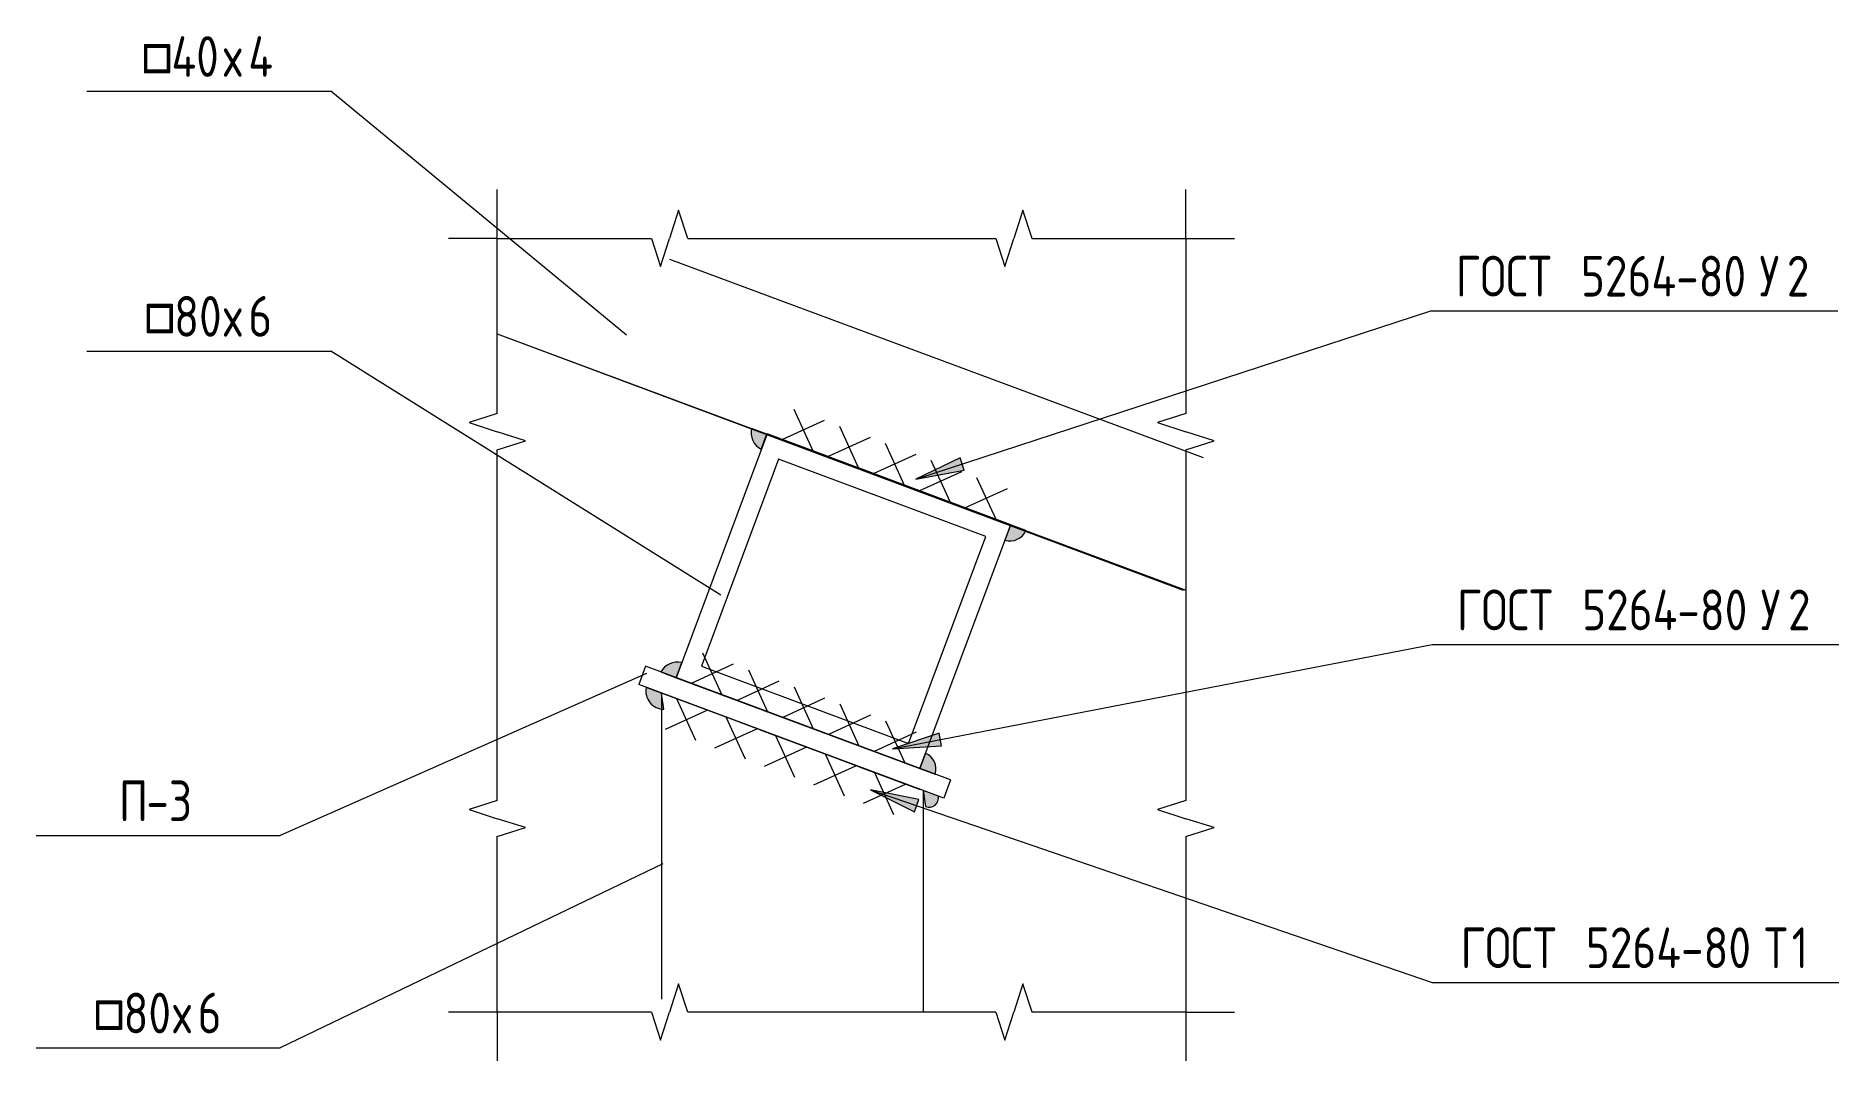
# Model space of a CAD drawing. Header units: millimetres. Extents: x 38797 to 82950, y -34477 to 2697.
# Drawn here: x 82396 to 82950, y 2382 to 2697 of the extents above; entities that cross this region are included whole.
import ezdxf

# ---------------------------------------------------------------- set-up
doc = ezdxf.new("R2010")
doc.units = ezdxf.units.MM
for name, color, linetype, lineweight in [('AA_Linii', 7, 'Continuous', 9), ('AA_Oformlenie', 7, 'Continuous', 9), ('AA_Vinoska', 7, 'Continuous', 9)]:
    doc.layers.add(name, color=color, linetype=linetype, lineweight=lineweight)
doc.styles.add('GOST Common_1', font='GOST_Common.ttf', dxfattribs={"width": 0.85, "height": 12.5})
doc.styles.add('GOST Common_2', font='GOST_Common.ttf', dxfattribs={"width": 0.85, "height": 12.5})

msp = doc.modelspace()

# ---------------------------------------------------------------- texts
at = {"layer": 'AA_Vinoska', "char_height": 12.5, "attachment_point": 1}
for s, insert, width, style in [('\\fGOST Common|b0|i0|c130|p34|;\\W.85;□', (82428.2836, 2696.717), 11.584384, 'GOST Common_2'), ('40', (82437.8416, 2696.717), 19.42088, 'GOST Common_1'), ('\\fGOST Common|b0|i0|c204|p34|;\\W.85;х', (82453.8655, 2696.717), 9.199364, 'GOST Common_1'), ('\\fGOST Common|b0|i0|c204|p34|;\\W.85;4', (82461.4557, 2696.717), 10.221516, 'GOST Common_1'), ('ГОСТ', (82832.5003, 2629.2024), 38.841759, 'GOST Common_1'), (' 5264-80 ', (82864.5479, 2629.2024), 74.276347, 'GOST Common_1'), ('\\fGOST Common|b0|i0|c204|p34|;\\W.85;У', (82925.832, 2629.2024), 10.221516, 'GOST Common_1'), ('\\fGOST Common|b0|i0|c204|p34|;\\W.85;2', (82934.2656, 2629.2024), 9.199364, 'GOST Common_1'), ('80', (82438.6916, 2616.8432), 18.398728, 'GOST Common_1'), ('\\fGOST Common|b0|i0|c204|p34|;\\W.85;6', (82461.4623, 2616.8432), 9.199364, 'GOST Common_1'), ('\\fGOST Common|b0|i0|c130|p34|;\\W.85;□', (82429.1336, 2616.8432), 11.584384, 'GOST Common_2'), ('\\fGOST Common|b0|i0|c204|p34|;\\W.85;х', (82453.8721, 2616.8432), 9.199364, 'GOST Common_1'), ('ГОСТ', (82832.8753, 2526.6182), 38.841759, 'GOST Common_1'), (' 5264-80 ', (82864.923, 2526.6182), 74.276347, 'GOST Common_1'), ('\\fGOST Common|b0|i0|c204|p34|;\\W.85;У', (82926.2071, 2526.6182), 10.221516, 'GOST Common_1'), ('\\fGOST Common|b0|i0|c204|p34|;\\W.85;2', (82934.6407, 2526.6182), 9.199364, 'GOST Common_1'), ('\\fGOST Common|b0|i0|c204|p34|;\\W.85;П', (82421.7207, 2467.9421), 10.221516, 'GOST Common_1'), ('-3', (82430.1543, 2467.9421), 18.398728, 'GOST Common_1'), ('ГОСТ', (82834.0016, 2422.7806), 38.841759, 'GOST Common_1'), (' 5264-80 ', (82866.0493, 2422.7806), 74.276347, 'GOST Common_1'), ('\\fGOST Common|b0|i0|c204|p34|;\\W.85;Т', (82927.3334, 2422.7806), 10.221516, 'GOST Common_1'), ('\\fGOST Common|b0|i0|c204|p34|;\\W.85;1', (82935.767, 2422.7806), 6.473627, 'GOST Common_1'), ('\\fGOST Common|b0|i0|c130|p34|;\\W.85;□', (82413.5607, 2402.7212), 11.584384, 'GOST Common_2'), ('80', (82423.1187, 2402.7212), 18.398728, 'GOST Common_1'), ('\\fGOST Common|b0|i0|c204|p34|;\\W.85;6', (82445.8895, 2402.7212), 9.199364, 'GOST Common_1'), ('\\fGOST Common|b0|i0|c204|p34|;\\W.85;х', (82438.2992, 2402.7212), 9.199364, 'GOST Common_1')]:
    msp.add_mtext(s, dxfattribs=dict(at, insert=insert, width=width, style=style))

# ---------------------------------------------------------------- blocks, each defined once
blk = doc.blocks.new('011_Прямоугольник обрыва _ЭлУзла_ - 011_Прямоугольник обрыва _ЭлУзла_-3870476-Узел крепления стойки и балок навеса')
at = {"layer": 'AA_Oformlenie'}
for p, q in [((3106.1, 2580.74), (3106.1, 2634.57)), ((3106.1, 2634.57), (3153.5, 2634.57)), ((3164.63, 2634.57), (3259.3, 2634.57)), ((3270.43, 2634.57), (3317.7, 2634.57)), ((3317.7, 2634.57), (3317.7, 2580.74)), ((3106.1, 2461.83), (3106.1, 2569.61)), ((3317.7, 2569.61), (3317.7, 2461.83)), ((3106.1, 2396.74), (3106.1, 2450.7)), ((3317.7, 2450.7), (3317.7, 2396.74)), ((3153.5, 2396.74), (3106.1, 2396.74)), ((3259.3, 2396.74), (3164.63, 2396.74)), ((3317.7, 2396.74), (3270.43, 2396.74))]:
    blk.add_line(p, q, dxfattribs=at)
blk = doc.blocks.new('Последовательность узлов - Сплошная 2мм М5-2304530-Узел крепления стойки и балок навеса')
at = {"layer": 'AA_Oformlenie'}
for p, q in [((3197.24, 2582.11), (3203.11, 2569.24)), ((3206.61, 2578.61), (3193.74, 2572.74)), ((3211.28, 2576.86), (3217.15, 2563.99)), ((3207.79, 2567.49), (3189.06, 2574.49)), ((3220.65, 2573.36), (3207.78, 2567.49)), ((3225.33, 2571.61), (3231.19, 2558.75)), ((3221.83, 2562.24), (3203.1, 2569.24)), ((3234.7, 2568.11), (3221.83, 2562.25)), ((3239.37, 2566.37), (3245.24, 2553.5)), ((3235.88, 2557), (3217.14, 2564)), ((3248.74, 2562.86), (3235.87, 2557)), ((3253.42, 2561.12), (3259.28, 2548.25)), ((3249.92, 2551.75), (3231.19, 2558.75)), ((3262.78, 2557.62), (3249.92, 2551.75)), ((3263.97, 2546.5), (3245.23, 2553.5))]:
    blk.add_line(p, q, dxfattribs=at)
blk = doc.blocks.new('Последовательность узлов - Сплошная 2мм М5-V96-Узел крепления стойки и балок навеса')
at = {"layer": 'AA_Oformlenie'}
for p, q in [((3175.31, 2487.8), (3156.58, 2494.8)), ((3157.76, 2483.69), (3170.63, 2489.55)), ((3167.13, 2480.19), (3161.26, 2493.05)), ((3190.54, 2482.12), (3171.8, 2489.12)), ((3172.99, 2478), (3185.85, 2483.87)), ((3182.35, 2474.5), (3176.49, 2487.37)), ((3205.76, 2476.43), (3187.02, 2483.43)), ((3188.21, 2472.31), (3201.08, 2478.18)), ((3197.57, 2468.81), (3191.71, 2481.68)), ((3220.98, 2470.74), (3202.25, 2477.74)), ((3203.43, 2466.62), (3216.3, 2472.49)), ((3212.8, 2463.12), (3206.93, 2475.99)), ((3236.2, 2465.05), (3217.47, 2472.05)), ((3218.65, 2460.93), (3231.52, 2466.8)), ((3228.02, 2457.43), (3222.15, 2470.3))]:
    blk.add_line(p, q, dxfattribs=at)
blk = doc.blocks.new('Последовательность узлов - Сплошная 2мм М5-V97-Узел крепления стойки и балок навеса')
at = {"layer": 'AA_Oformlenie'}
for p, q in [((3169.22, 2507.17), (3175.11, 2494.31)), ((3179.79, 2492.57), (3161.05, 2499.54)), ((3178.59, 2503.68), (3165.73, 2497.8)), ((3183.27, 2501.94), (3189.16, 2489.08)), ((3193.84, 2487.34), (3175.1, 2494.31)), ((3192.65, 2498.45), (3179.79, 2492.57)), ((3206.7, 2493.22), (3193.84, 2487.34)), ((3197.33, 2496.71), (3203.21, 2483.85)), ((3207.89, 2482.11), (3189.15, 2489.08)), ((3220.75, 2487.99), (3207.89, 2482.11)), ((3211.38, 2491.48), (3217.26, 2478.62)), ((3221.95, 2476.88), (3203.2, 2483.85)), ((3234.8, 2482.76), (3221.94, 2476.88)), ((3225.43, 2486.25), (3231.31, 2473.39)), ((3236, 2471.65), (3217.25, 2478.62))]:
    blk.add_line(p, q, dxfattribs=at)
blk = doc.blocks.new('010_Текст с выноской - Текст 2 строки _стрелка_-3870481-Узел крепления стойки и балок навеса')
at = {"layer": 'AA_Vinoska'}
blk.add_line((3393.41, 2405.87), (3518.41, 2405.87), dxfattribs=at)
blk = doc.blocks.new('010_Текст с выноской - Текст 2 строки-3701134-Узел крепления стойки и балок навеса')
at = {"layer": 'AA_Vinoska'}
blk.add_line((2979.94, 2599.93), (3054.94, 2599.93), dxfattribs=at)

# ---------------------------------------------------------------- hatches: boundary and pattern name
at = {"layer": 'AA_Oformlenie'}
h = msp.add_hatch(color=250, dxfattribs=at)
h.paths.add_polyline_path([(82670.9472, 2459.742), (82671.727, 2459.9375), (82672.2318, 2460.1787), (82672.7621, 2460.6092), (82673.1771, 2461.1519), (82673.4535, 2461.7766), (82673.5762, 2462.4486), (82673.5382, 2463.1307), (82668.8545, 2464.8809), (82669.6046, 2459.9375), (82670.2643, 2459.7601)])
h.paths.add_polyline_path([(82672.5584, 2469.9045), (82672.8001, 2471.172), (82672.7245, 2472.4602), (82672.3363, 2473.6908), (82671.6154, 2474.8315), (82670.7336, 2475.6886), (82669.6165, 2476.3345), (82667.8725, 2471.6485), (82672.3363, 2469.9872)])
h.paths.add_polyline_path([(82589.2057, 2489.8607), (82588.4556, 2494.8041), (82583.772, 2496.5543), (82583.6454, 2495.1487), (82583.8806, 2493.7571), (82584.4621, 2492.4711), (82585.3516, 2491.3754), (82586.4906, 2490.542), (82587.8041, 2490.0258), (82588.4556, 2489.9491)])
h.paths.add_polyline_path([(82592.9242, 2499.5431), (82594.6683, 2504.229), (82593.1617, 2504.3633), (82591.6708, 2504.1077), (82590.295, 2503.4793), (82589.1256, 2502.5199), (82588.2406, 2501.2933), (82589.1256, 2500.9625)])
h.paths.add_polyline_path([(82695.2678, 2541.6081), (82696.556, 2541.6837), (82697.7866, 2542.0719), (82698.885, 2542.7492), (82699.7844, 2543.6745), (82700.4303, 2544.7917), (82695.7443, 2546.5357), (82694.0003, 2541.8497)])
h.paths.add_polyline_path([(82619.052, 2569.7443), (82620.7961, 2574.4303), (82616.1078, 2576.1682), (82615.9755, 2574.6614), (82616.2331, 2573.1709), (82616.8633, 2571.7958), (82617.8243, 2570.6277)])
at = {"layer": 'AA_Vinoska'}
for points in [[(82666.5564, 2560.5858), (82681.4285, 2563.3644), (82680.2025, 2567.1189)], [(82659.4314, 2477.6601), (82674.5337, 2478.5669), (82673.7844, 2482.4447)], [(82652.6513, 2465.082), (82666.1992, 2458.3473), (82667.4806, 2462.0832)]]:
    msp.add_hatch(color=256, dxfattribs=at).paths.add_polyline_path(points)

# ---------------------------------------------------------------- linework, layer by layer
at = {"layer": 'AA_Linii', "lineweight": 20}
for p, q in [((82590.8788, 2628.1408), (82754.9381, 2567.2347)), ((82537.9798, 2605.2298), (82749.5757, 2526.4771)), ((82537.9798, 2605.2298), (82748.7454, 2526.4715)), ((82620.9309, 2574.4919), (82592.9242, 2499.5431)), ((82695.8425, 2546.4992), (82620.9309, 2574.4919)), ((82624.4176, 2566.6878), (82600.7265, 2503.0337)), ((82688.1236, 2542.9775), (82624.4176, 2566.6878)), ((82667.8725, 2471.6485), (82695.8425, 2546.4992)), ((82664.3491, 2479.3544), (82688.1236, 2542.9775)), ((82583.5387, 2503.0362), (82581.4458, 2497.4131)), ((82677.258, 2468.1553), (82583.5387, 2503.0362)), ((82592.9242, 2499.5431), (82667.8725, 2471.6485)), ((82600.7265, 2503.0337), (82664.3491, 2479.3544)), ((82675.1652, 2462.5322), (82581.4458, 2497.4131)), ((82588.4556, 2494.8041), (82588.4556, 2400.7537)), ((82677.258, 2468.1553), (82675.1652, 2462.5322)), ((82668.8545, 2464.8809), (82668.8545, 2396.7381))]:
    msp.add_line(p, q, dxfattribs=at)
at = {"layer": 'AA_Linii'}
for p, q in [((82620.7961, 2574.4303), (82616.1078, 2576.1682)), ((82619.052, 2569.7443), (82620.7961, 2574.4303)), ((82695.7443, 2546.5357), (82694.0003, 2541.8497)), ((82700.4303, 2544.7917), (82695.7443, 2546.5357)), ((82588.2406, 2501.2933), (82592.9242, 2499.5431)), ((82592.9242, 2499.5431), (82594.6683, 2504.229)), ((82588.4556, 2494.8041), (82583.772, 2496.5543)), ((82589.2057, 2489.8607), (82588.4556, 2494.8041)), ((82669.6165, 2476.3345), (82667.8725, 2471.6485)), ((82667.8725, 2471.6485), (82672.5584, 2469.9045)), ((82673.5382, 2463.1307), (82668.8545, 2464.8809)), ((82668.8545, 2464.8809), (82669.6046, 2459.9375))]:
    msp.add_line(p, q, dxfattribs=at)
for centre, radius, start, end in [((82621.8344, 2574.9062), 5.864, 167.572083, 241.674032), ((82695.6074, 2546.8348), 5.2378, 252.130949, 337.040081), ((82593.3988, 2498.5041), 5.864, 77.496998, 151.598947), ((82589.1432, 2495.3623), 5.5019, 167.48692, 270.651498), ((82667.5733, 2471.5116), 5.2378, 342.130949, 67.040081), ((82670.6821, 2462.6296), 2.8997, 248.186767, 9.951652)]:
    msp.add_arc(centre, radius, start, end, dxfattribs=at)
at = {"layer": 'AA_Vinoska'}
for p, q in [((82577.6577, 2604.8003), (82486.8197, 2679.8055)), ((82537.9798, 2634.5726), (82537.9798, 2649.5726)), ((82749.5757, 2634.5726), (82749.5757, 2649.5726)), ((82593.6942, 2643.2376), (82590.8788, 2634.5726)), ((82596.5097, 2634.5726), (82593.6942, 2643.2376)), ((82699.4921, 2643.2376), (82696.6767, 2634.5726)), ((82702.3076, 2634.5726), (82699.4921, 2643.2376)), ((82537.9798, 2634.5726), (82522.9798, 2634.5726)), ((82585.3788, 2634.5726), (82588.1288, 2625.9123)), ((82588.1288, 2625.9123), (82590.8788, 2634.5726)), ((82691.1767, 2634.5726), (82693.9267, 2625.9123)), ((82693.9267, 2625.9123), (82696.6767, 2634.5726)), ((82749.5757, 2634.5726), (82764.5757, 2634.5726)), ((82666.5564, 2560.5858), (82824.9089, 2612.2909)), ((82606.7294, 2524.9264), (82486.8197, 2599.9316)), ((82537.9798, 2580.7448), (82529.3148, 2577.9294)), ((82529.3148, 2577.9294), (82537.9798, 2575.1139)), ((82749.5757, 2580.7448), (82740.9107, 2577.9294)), ((82740.9107, 2577.9294), (82749.5757, 2575.1139)), ((82546.6401, 2572.3639), (82537.9798, 2575.1139)), ((82537.9798, 2569.6139), (82546.6401, 2572.3639)), ((82758.2359, 2572.3639), (82749.5757, 2575.1139)), ((82749.5757, 2569.6139), (82758.2359, 2572.3639)), ((82680.2025, 2567.1189), (82666.5564, 2560.5858)), ((82681.4285, 2563.3644), (82680.2025, 2567.1189)), ((82666.5564, 2560.5858), (82681.4285, 2563.3644)), ((82659.4314, 2477.6601), (82825.2839, 2509.7067)), ((82583.8889, 2500.7816), (82471.2468, 2451.0306)), ((82673.7844, 2482.4447), (82659.4314, 2477.6601)), ((82674.5337, 2478.5669), (82673.7844, 2482.4447)), ((82659.4314, 2477.6601), (82674.5337, 2478.5669)), ((82537.9798, 2461.8276), (82529.3148, 2459.0122)), ((82652.6513, 2465.082), (82666.1992, 2458.3473)), ((82667.4806, 2462.0832), (82652.6513, 2465.082)), ((82652.6513, 2465.082), (82825.2839, 2405.8691)), ((82666.1992, 2458.3473), (82667.4806, 2462.0832)), ((82749.5757, 2461.8276), (82740.9107, 2459.0122)), ((82529.3148, 2459.0122), (82537.9798, 2456.1967)), ((82546.6401, 2453.4467), (82537.9798, 2456.1967)), ((82740.9107, 2459.0122), (82749.5757, 2456.1967)), ((82758.2359, 2453.4467), (82749.5757, 2456.1967)), ((82537.9798, 2450.6967), (82546.6401, 2453.4467)), ((82749.5757, 2450.6967), (82758.2359, 2453.4467)), ((82588.8889, 2442.3318), (82471.2468, 2385.8097)), ((82593.6942, 2405.4031), (82590.8788, 2396.7381)), ((82596.5097, 2396.7381), (82593.6942, 2405.4031)), ((82699.4921, 2405.4031), (82696.6767, 2396.7381)), ((82702.3076, 2396.7381), (82699.4921, 2405.4031)), ((82537.9798, 2396.7381), (82522.9798, 2396.7381)), ((82537.9798, 2396.7381), (82537.9798, 2381.7381)), ((82585.3788, 2396.7381), (82588.1288, 2388.0779)), ((82588.1288, 2388.0779), (82590.8788, 2396.7381)), ((82691.1767, 2396.7381), (82693.9267, 2388.0779)), ((82693.9267, 2388.0779), (82696.6767, 2396.7381)), ((82749.5757, 2396.7381), (82764.5757, 2396.7381)), ((82749.5757, 2396.7381), (82749.5757, 2381.7381))]:
    msp.add_line(p, q, dxfattribs=at)

# ---------------------------------------------------------------- block references
at = {"layer": 'AA_Oformlenie'}
for name in ['011_Прямоугольник обрыва _ЭлУзла_ - 011_Прямоугольник обрыва _ЭлУзла_-3870476-Узел крепления стойки и балок навеса', 'Последовательность узлов - Сплошная 2мм М5-2304530-Узел крепления стойки и балок навеса', 'Последовательность узлов - Сплошная 2мм М5-V97-Узел крепления стойки и балок навеса', 'Последовательность узлов - Сплошная 2мм М5-V96-Узел крепления стойки и балок навеса']:
    msp.add_blockref(name, (79431.8754, 0), dxfattribs=at)
at = {"layer": 'AA_Vinoska'}
for name, p in [('010_Текст с выноской - Текст 2 строки-3701134-Узел крепления стойки и балок навеса', (79431.8754, 79.8739)), ('010_Текст с выноской - Текст 2 строки _стрелка_-3870481-Узел крепления стойки и балок навеса', (79431.5004, 206.4219)), ('010_Текст с выноской - Текст 2 строки-3701134-Узел крепления стойки и балок навеса', (79431.8754, 0)), ('010_Текст с выноской - Текст 2 строки _стрелка_-3870481-Узел крепления стойки и балок навеса', (79431.8754, 103.8377)), ('010_Текст с выноской - Текст 2 строки-3701134-Узел крепления стойки и балок навеса', (79416.3026, -148.9011)), ('010_Текст с выноской - Текст 2 строки _стрелка_-3870481-Узел крепления стойки и балок навеса', (79431.8754, 0)), ('010_Текст с выноской - Текст 2 строки-3701134-Узел крепления стойки и балок навеса', (79416.3026, -214.1219))]:
    msp.add_blockref(name, p, dxfattribs=at)

msp.set_redraw_order([(e.dxf.handle, doc.entitydb.next_handle()) for e in msp.query("TEXT MTEXT ATTDEF DIMENSION ARC_DIMENSION")])  # texts and dimensions are drawn at this point

doc.saveas('drawing.dxf')
